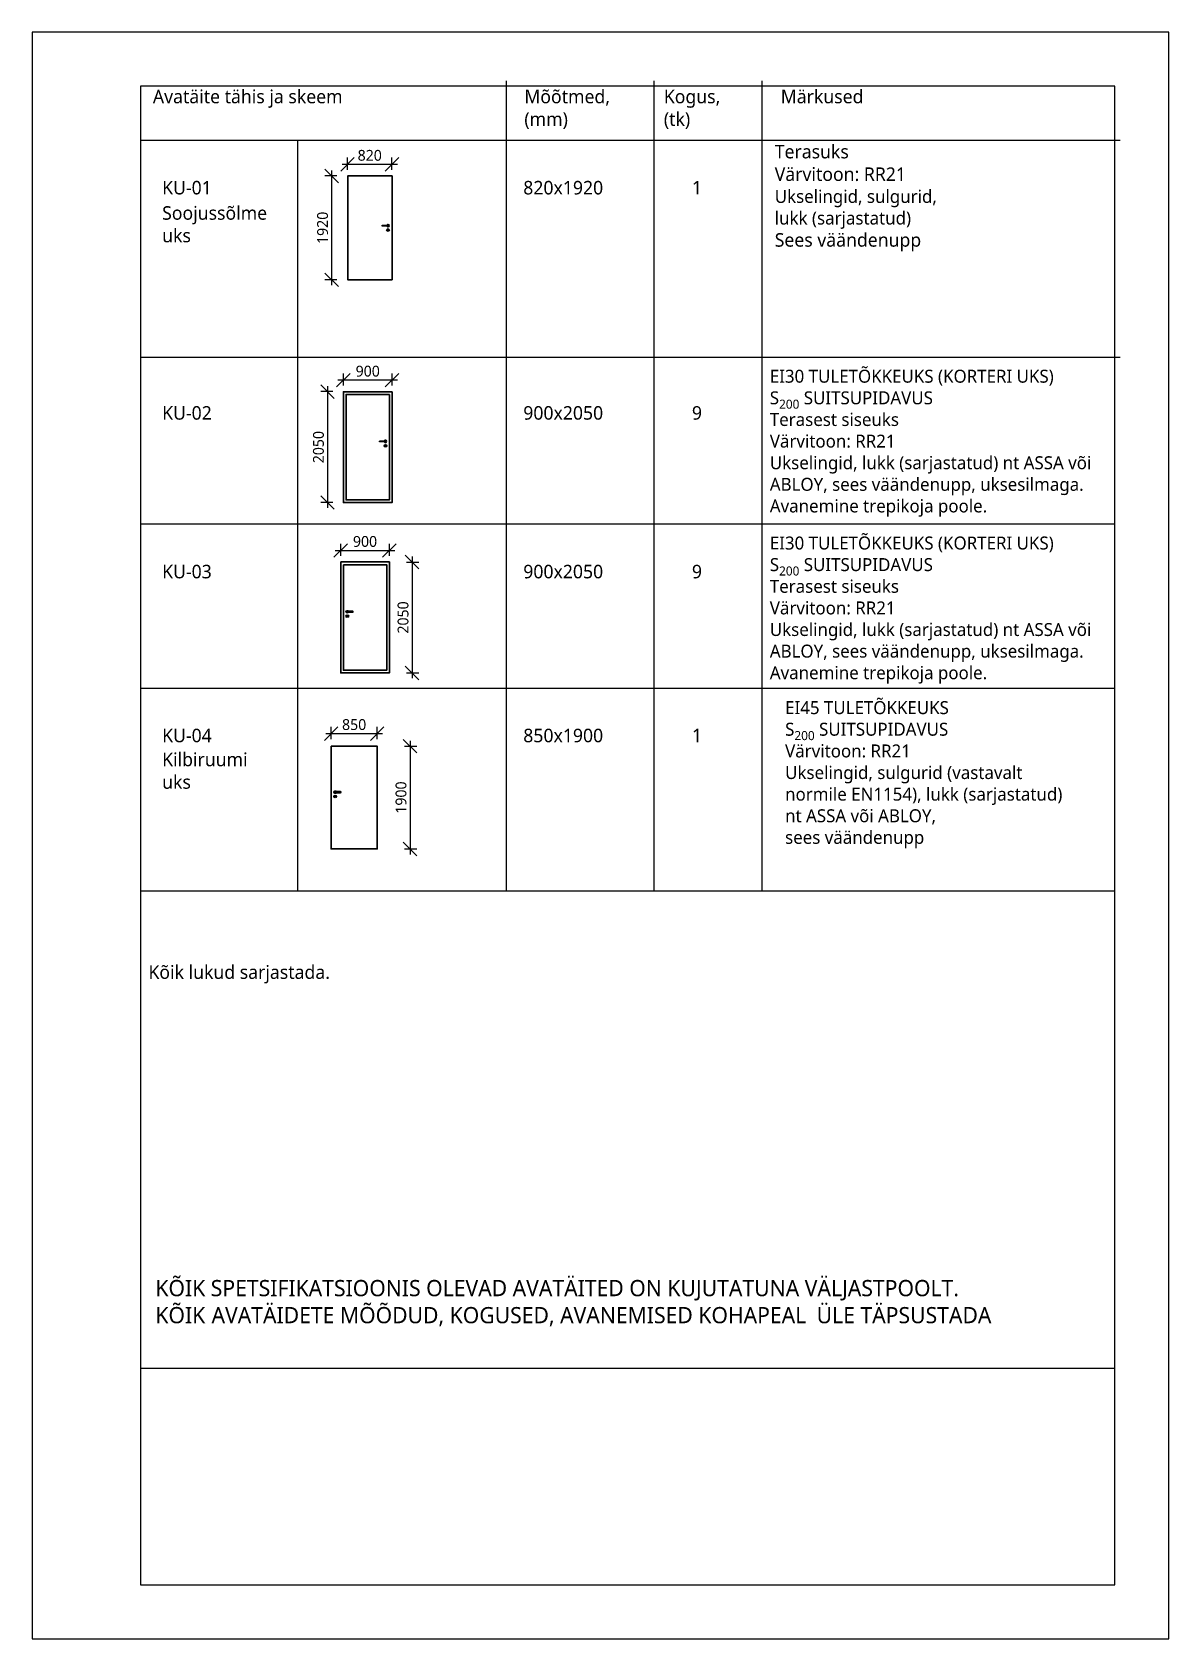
# Model space of a CAD drawing. Header units: millimetres. Extents: x 720925 to 840725318, y 793496 to 1061196.
# Drawn here: x 845587 to 866587, y 814604 to 844304 of the extents above; entities that cross this region are included whole.
import ezdxf

# ---------------------------------------------------------------- set-up
doc = ezdxf.new("R2010")
doc.units = ezdxf.units.MM
doc.header["$PDMODE"] = 2
doc.header["$PDSIZE"] = 5
doc.linetypes.add('DASHED', pattern=[19.05, 12.7, -6.35])
for name, color, linetype, lineweight in [('!ESP_EI60 tuletõkkesektsioon', 1, 'DASHED', 30), ('!ESP_Konstruktsioon lõikes', 7, 'Continuous', 30), ('!ESP_Mõõt', 252, 'Continuous', 5)]:
    doc.layers.add(name, color=color, linetype=linetype, lineweight=lineweight)
doc.layers.add('!ESP_no_print', color=252, linetype='Continuous', plot=False)
doc.layers.add('!ESP_Tekst', color=7, linetype='Continuous')
doc.layers.add('Sein', color=7, linetype='Continuous')
doc.layers.add('RR 32 RAL 8019', color=7, linetype='Continuous', true_color=0x3d3635)
doc.styles.add('Annotative', font='malgunsl.ttf', dxfattribs={"height": 2})
doc.dimstyles.new('Annotative', dxfattribs={"dimtxt": 2, "dimasz": 2.5, "dimexe": 1.25, "dimexo": 0.625, "dimtad": 1, "dimdec": 0, "dimrnd": 5, "dimtxsty": 'Annotative', "dimblk": 'OBLIQUE', "dimcen": 0, "dimdle": 1, "dimadec": 0, "dimazin": 0, "dimtfac": 1, "dimtdec": 0, "dimtmove": 0, "dimatfit": 3, "dimfxl": 1, "dimfxlon": 1, "dimarcsym": 1})

msp = doc.modelspace()

# ---------------------------------------------------------------- texts
at = {"layer": '!ESP_EI60 tuletõkkesektsioon', "char_height": 250, "width": 677.603, "attachment_point": 1, "style": 'Annotative'}
for s, insert in [('KU-02', (847988.8, 837390.2)), ('KU-03', (847988.8, 834457.3)), ('KU-04', (847988.8, 831427.6))]:
    msp.add_mtext(s, dxfattribs=dict(at, insert=insert))
at = {"layer": '!ESP_Tekst', "style": 'Annotative'}
for s, insert, char_height, width, attachment_point in [('Avatäite tähis ja skeem', (847817, 843238.2), 250, 7252.457, 1), ('Mõõtmed,\\P(mm)', (854680.5, 843238.2), 250, 7252.457, 1), ('Kogus,\\P(tk)', (857257.6, 843238.2), 250, 7252.457, 1), ('Märkused', (859417.4, 843238.2), 250, 7252.457, 1), ('\\A1;Terasuks\\PVärvitoon: RR21\\P\\pxql;{\\H0.95833x;Ukselingid, sulgurid, \\Plukk (sarjastatud)\\P\\pq*;}Sees väändenupp', (859306, 842220.1), 250, 7252.457, 1), ('KU-01', (847988.8, 841553.8), 250, 677.603, 1), ('820x1920', (854660.3, 841553.8), 250, 1403.938, 1), ('1', (857776.1, 841553.8), 250, 425.784, 1), ('Soojussõlme uks', (847988.8, 841085.7), 250, 677.603, 1), ('\\A1;\\pxql;{\\H0.95833x;\\C1;EI30 TULETÕKKEUKS (KORTERI UKS)\\PS\\H0.7x;\\S^ 200;\\H1.42857x; SUITSUPIDAVUS\\C256;\\P\\H1x;Terasest siseuks\\P\\H1x;Värvitoon: RR21\\PUkselingid, lukk (sarjastatud) nt ASSA või ABLOY, sees väändenupp, uksesilmaga. \\PAvanemine trepikoja poole.}', (862355, 836704.2), 250, 6280.088, 5), ('900x2050', (854660.3, 837390.2), 250, 1403.938, 1), ('9', (857776.1, 837390.2), 250, 425.784, 1), ('\\A1;\\pxql;{\\H0.95833x;\\C1;EI30 TULETÕKKEUKS (KORTERI UKS)\\PS\\H0.7x;\\S^ 200;\\H1.42857x; SUITSUPIDAVUS\\C256;\\P\\H1x;Terasest siseuks\\P\\H1x;Värvitoon: RR21\\PUkselingid, lukk (sarjastatud) nt ASSA või ABLOY, sees väändenupp, uksesilmaga. \\PAvanemine trepikoja poole.}', (862355, 833621), 250, 6280.088, 5), ('900x2050', (854660.3, 834457.3), 250, 1403.938, 1), ('9', (857776.1, 834457.3), 250, 425.784, 1), ('\\A1;\\pxql;{\\H0.95833x;\\C1;EI45 TULETÕKKEUKS\\PS\\H0.7x;\\S^ 200;\\H1.42857x; SUITSUPIDAVUS\\C256;\\PVärvitoon: RR21\\PUkselingid, sulgurid (vastavalt\\Pnormile EN1154), lukk (sarjastatud)\\Pnt ASSA või ABLOY,\\Psees väändenupp }', (859497.7, 831937), 250, 6430.773, 1), ('850x1900', (854660.3, 831427.6), 250, 1403.938, 1), ('1', (857776.1, 831427.6), 250, 425.784, 1), ('Kilbiruumi uks', (847988.8, 830984.3), 250, 677.603, 1), ('{\\H0.83333x;Kõik lukud sarjastada.}', (847735.9, 827053.7), 300, 6430.773, 1), ('\\A1;KÕIK SPETSIFIKATSIOONIS OLEVAD AVATÄITED ON KUJUTATUNA VÄLJASTPOOLT.{\\fArial|b0|i0|c186|p34;\\P}KÕIK{\\fArial|b0|i0|c186|p34; }AVATÄIDETE MÕÕDUD, KOGUSED, AVANEMISED KOHAPEAL{\\fISOCPEUR|b0|i0|c186|p34; }ÜLE TÄPSUSTADA', (847863.5, 821237.5), 300, 18291.356, 1)]:
    msp.add_mtext(s, dxfattribs=dict(at, insert=insert, char_height=char_height, width=width, attachment_point=attachment_point))

# ---------------------------------------------------------------- blocks, each defined once
blk = doc.blocks.new('_Oblique')
at = {"color": 0, "linetype": 'ByBlock', "lineweight": -2}
blk.add_line((-0.5, -0.5), (0.5, 0.5), dxfattribs=at)
blk = doc.blocks.new('*D732')
at = {"layer": '!ESP_Mõõt', "color": 0, "lineweight": -2, "transparency": 16777216}
for p, q in [((852334, 841859), (851314, 841859)), ((851414, 841759), (851414, 841984)), ((852234, 841759), (852234, 841984))]:
    blk.add_line(p, q, dxfattribs=at)
at = {"layer": 'Defpoints', "color": 0, "lineweight": 0, "transparency": 16777216}
for p in [(851414, 841859), (851414, 841646), (852234, 841646)]:
    blk.add_point(p, dxfattribs=at)
at = {"layer": '!ESP_Mõõt', "color": 0, "lineweight": -2, "transparency": 16777216, "xscale": 250, "yscale": 250, "zscale": 250, "rotation": 180}
blk.add_blockref('_Oblique', (851414, 841859), dxfattribs=at)
at = {"layer": '!ESP_Mõõt', "color": 0, "lineweight": -2, "transparency": 16777216, "xscale": 250, "yscale": 250, "zscale": 250}
blk.add_blockref('_Oblique', (852234, 841859), dxfattribs=at)
at = {"layer": '!ESP_Mõõt', "color": 0, "transparency": 16777216, "insert": (851824, 842025), "char_height": 200, "attachment_point": 5, "style": 'Annotative'}
blk.add_mtext('820', dxfattribs=at)
blk = doc.blocks.new('*D733')
at = {"layer": '!ESP_Mõõt', "color": 0, "lineweight": -2, "transparency": 16777216}
for p, q in [((851119, 841746), (851119, 839626)), ((851219, 841646), (850994, 841646)), ((851219, 839726), (850994, 839726))]:
    blk.add_line(p, q, dxfattribs=at)
at = {"layer": 'Defpoints', "color": 0, "lineweight": 0, "transparency": 16777216}
for p in [(851414, 841646), (851119, 839726), (851414, 839726)]:
    blk.add_point(p, dxfattribs=at)
at = {"layer": '!ESP_Mõõt', "color": 0, "lineweight": -2, "transparency": 16777216, "xscale": 250, "yscale": 250, "zscale": 250}
for p, rotation in [((851119, 841646), 90), ((851119, 839726), 270)]:
    blk.add_blockref('_Oblique', p, dxfattribs=dict(at, rotation=rotation))
at = {"layer": '!ESP_Mõõt', "color": 0, "transparency": 16777216, "insert": (850953, 840686), "char_height": 200, "attachment_point": 5, "rotation": 90, "style": 'Annotative'}
blk.add_mtext('1920', dxfattribs=at)
blk = doc.blocks.new('*D734')
at = {"layer": '!ESP_Mõõt', "color": 0, "lineweight": -2, "transparency": 16777216}
for p, q in [((852337, 837870), (851237, 837870)), ((851337, 837770), (851337, 837995)), ((852237, 837770), (852237, 837995))]:
    blk.add_line(p, q, dxfattribs=at)
at = {"layer": 'Defpoints', "color": 0, "lineweight": 0, "transparency": 16777216}
for p in [(851337, 837870), (851337, 837658), (852237, 837658)]:
    blk.add_point(p, dxfattribs=at)
at = {"layer": '!ESP_Mõõt', "color": 0, "lineweight": -2, "transparency": 16777216, "xscale": 250, "yscale": 250, "zscale": 250, "rotation": 180}
blk.add_blockref('_Oblique', (851337, 837870), dxfattribs=at)
at = {"layer": '!ESP_Mõõt', "color": 0, "lineweight": -2, "transparency": 16777216, "xscale": 250, "yscale": 250, "zscale": 250}
blk.add_blockref('_Oblique', (852237, 837870), dxfattribs=at)
at = {"layer": '!ESP_Mõõt', "color": 0, "transparency": 16777216, "insert": (851787, 838036), "char_height": 200, "attachment_point": 5, "style": 'Annotative'}
blk.add_mtext('900', dxfattribs=at)
blk = doc.blocks.new('*D735')
at = {"layer": '!ESP_Mõõt', "color": 0, "lineweight": -2, "transparency": 16777216}
for p, q in [((851143, 837658), (850918, 837658)), ((851043, 837758), (851043, 835508)), ((851143, 835608), (850918, 835608))]:
    blk.add_line(p, q, dxfattribs=at)
at = {"layer": 'Defpoints', "color": 0, "lineweight": 0, "transparency": 16777216}
for p in [(851337, 837658), (851043, 835608), (851337, 835608)]:
    blk.add_point(p, dxfattribs=at)
at = {"layer": '!ESP_Mõõt', "color": 0, "lineweight": -2, "transparency": 16777216, "xscale": 250, "yscale": 250, "zscale": 250}
for p, rotation in [((851043, 837658), 90), ((851043, 835608), 270)]:
    blk.add_blockref('_Oblique', p, dxfattribs=dict(at, rotation=rotation))
at = {"layer": '!ESP_Mõõt', "color": 0, "transparency": 16777216, "insert": (850877, 836633), "char_height": 200, "attachment_point": 5, "rotation": 90, "style": 'Annotative'}
blk.add_mtext('2050', dxfattribs=at)
blk = doc.blocks.new('*D736')
at = {"layer": '!ESP_Mõõt', "color": 0, "lineweight": -2, "transparency": 16777216}
for p, q in [((851187, 834722), (852287, 834722)), ((851287, 834622), (851287, 834847)), ((852187, 834622), (852187, 834847))]:
    blk.add_line(p, q, dxfattribs=at)
at = {"layer": 'Defpoints', "color": 0, "lineweight": 0, "transparency": 16777216}
for p in [(852187, 834722), (851287, 834509), (852187, 834509)]:
    blk.add_point(p, dxfattribs=at)
at = {"layer": '!ESP_Mõõt', "color": 0, "lineweight": -2, "transparency": 16777216, "xscale": 250, "yscale": 250, "zscale": 250, "rotation": 180}
blk.add_blockref('_Oblique', (851287, 834722), dxfattribs=at)
at = {"layer": '!ESP_Mõõt', "color": 0, "lineweight": -2, "transparency": 16777216, "xscale": 250, "yscale": 250, "zscale": 250}
blk.add_blockref('_Oblique', (852187, 834722), dxfattribs=at)
at = {"layer": '!ESP_Mõõt', "color": 0, "transparency": 16777216, "insert": (851737, 834888), "char_height": 200, "attachment_point": 5, "style": 'Annotative'}
blk.add_mtext('900', dxfattribs=at)
blk = doc.blocks.new('*D737')
at = {"layer": '!ESP_Mõõt', "color": 0, "lineweight": -2, "transparency": 16777216}
for p, q in [((852606, 834609), (852606, 832359)), ((852506, 834509), (852731, 834509)), ((852506, 832459), (852731, 832459))]:
    blk.add_line(p, q, dxfattribs=at)
at = {"layer": 'Defpoints', "color": 0, "lineweight": 0, "transparency": 16777216}
for p in [(852187, 834509), (852187, 832459), (852606, 832459)]:
    blk.add_point(p, dxfattribs=at)
at = {"layer": '!ESP_Mõõt', "color": 0, "lineweight": -2, "transparency": 16777216, "xscale": 250, "yscale": 250, "zscale": 250}
for p, rotation in [((852606, 834509), 90), ((852606, 832459), 270)]:
    blk.add_blockref('_Oblique', p, dxfattribs=dict(at, rotation=rotation))
at = {"layer": '!ESP_Mõõt', "color": 0, "transparency": 16777216, "insert": (852440, 833484), "char_height": 200, "attachment_point": 5, "rotation": 90, "style": 'Annotative'}
blk.add_mtext('2050', dxfattribs=at)
blk = doc.blocks.new('*D769')
at = {"layer": '!ESP_Mõõt', "color": 0, "lineweight": -2, "transparency": 16777216}
for p, q in [((851011, 831337), (852061, 831337)), ((851111, 831237), (851111, 831462)), ((851961, 831237), (851961, 831462))]:
    blk.add_line(p, q, dxfattribs=at)
at = {"layer": 'Defpoints', "color": 0, "lineweight": 0, "transparency": 16777216}
for p in [(851961, 831337), (851111, 831105), (851961, 831105)]:
    blk.add_point(p, dxfattribs=at)
at = {"layer": '!ESP_Mõõt', "color": 0, "lineweight": -2, "transparency": 16777216, "xscale": 250, "yscale": 250, "zscale": 250, "rotation": 180}
blk.add_blockref('_Oblique', (851111, 831337), dxfattribs=at)
at = {"layer": '!ESP_Mõõt', "color": 0, "lineweight": -2, "transparency": 16777216, "xscale": 250, "yscale": 250, "zscale": 250}
blk.add_blockref('_Oblique', (851961, 831337), dxfattribs=at)
at = {"layer": '!ESP_Mõõt', "color": 0, "transparency": 16777216, "insert": (851536, 831503), "char_height": 200, "attachment_point": 5, "style": 'Annotative'}
blk.add_mtext('850', dxfattribs=at)
blk = doc.blocks.new('*D770')
at = {"layer": '!ESP_Mõõt', "color": 0, "lineweight": -2, "transparency": 16777216}
for p, q in [((852468, 831105), (852693, 831105)), ((852568, 831205), (852568, 829105)), ((852468, 829205), (852693, 829205))]:
    blk.add_line(p, q, dxfattribs=at)
at = {"layer": 'Defpoints', "color": 0, "lineweight": 0, "transparency": 16777216}
for p in [(851961, 831105), (851961, 829205), (852568, 829205)]:
    blk.add_point(p, dxfattribs=at)
at = {"layer": '!ESP_Mõõt', "color": 0, "lineweight": -2, "transparency": 16777216, "xscale": 250, "yscale": 250, "zscale": 250}
for p, rotation in [((852568, 831105), 90), ((852568, 829205), 270)]:
    blk.add_blockref('_Oblique', p, dxfattribs=dict(at, rotation=rotation))
at = {"layer": '!ESP_Mõõt', "color": 0, "transparency": 16777216, "insert": (852402, 830155), "char_height": 200, "attachment_point": 5, "rotation": 90, "style": 'Annotative'}
blk.add_mtext('1900', dxfattribs=at)

# ---------------------------------------------------------------- dimensions: what is measured, and where the dimension line sits
at = {"layer": '!ESP_Mõõt'}
for base, p1, p2, picture, middle in [((851413.6, 841858.6), (852233.6, 841646.3), (851413.6, 841646.3), '*D732', (851823.6, 842024.6)), ((851337, 837870.2), (852237, 837657.8), (851337, 837657.8), '*D734', (851787, 838036.1))]:
    dim = msp.add_linear_dim(base=base, p1=p1, p2=p2, dimstyle='Annotative', dxfattribs=at)
    dim.commit()
    dim.dimension.update_dxf_attribs({"geometry": picture, "text_midpoint": middle})
for base, p1, p2, angle, picture, middle in [((851119.2, 839726.3), (851413.6, 841646.3), (851413.6, 839726.3), 90, '*D733', (850952.7, 840686.3)), ((851042.7, 835607.8), (851337, 837657.8), (851337, 835607.8), 90, '*D735', (850876.7, 836632.8)), ((852187, 834721.8), (851287, 834509.5), (852187, 834509.5), 180, '*D736', (851737, 834887.8)), ((852606.4, 832459.5), (852187, 834509.5), (852187, 832459.5), 90, '*D737', (852440.4, 833484.5)), ((851961.2, 831337.4), (851111.2, 831105), (851961.2, 831105), 180, '*D769', (851536.2, 831503.3)), ((852568.1, 829205), (851961.2, 831105), (851961.2, 829205), 90, '*D770', (852401.5, 830155))]:
    dim = msp.add_linear_dim(base=base, p1=p1, p2=p2, angle=angle, dimstyle='Annotative', dxfattribs=at)
    dim.commit()
    dim.dimension.update_dxf_attribs({"geometry": picture, "text_midpoint": middle})

# ---------------------------------------------------------------- hatches: boundary and pattern name
at = {"layer": 'RR 32 RAL 8019', "ltscale": 10}
h = msp.add_hatch(color=9, dxfattribs=at)
h.dxf.hatch_style = 1
edge = h.paths.add_edge_path()
edge.add_line((852061.2, 840736.3), (852161.2, 840736.3))
edge.add_arc((852161.2, 840726.3), 10, -90, 90, ccw=False)
edge.add_line((852161.2, 840716.3), (852061.2, 840716.3))
edge.add_arc((852061.2, 840726.3), 10, 90, 270, ccw=False)
h = msp.add_hatch(color=9, dxfattribs=at)
h.dxf.hatch_style = 1
edge = h.paths.add_edge_path()
edge.add_arc((852161.2, 840646.3), 25, 0, 360)
h = msp.add_hatch(color=9, dxfattribs=at)
h.dxf.hatch_style = 1
edge = h.paths.add_edge_path()
edge.add_line((852161.2, 840716.3), (852138.3, 840716.3))
edge.add_arc((852161.2, 840726.3), 25, 203.57818, 516.42182)
edge.add_line((852138.3, 840736.3), (852161.2, 840736.3))
edge.add_arc((852161.2, 840726.3), 10, -90, 90, ccw=False)
h = msp.add_hatch(color=9, dxfattribs=at)
h.dxf.hatch_style = 1
edge = h.paths.add_edge_path()
edge.add_line((852014, 836747.8), (852114, 836747.8))
edge.add_arc((852114, 836737.8), 10, -90, 90, ccw=False)
edge.add_line((852114, 836727.8), (852014, 836727.8))
edge.add_arc((852014, 836737.8), 10, 90, 270, ccw=False)
h = msp.add_hatch(color=9, dxfattribs=at)
h.dxf.hatch_style = 1
edge = h.paths.add_edge_path()
edge.add_arc((852114, 836657.8), 25, 0, 360)
h = msp.add_hatch(color=9, dxfattribs=at)
h.dxf.hatch_style = 1
edge = h.paths.add_edge_path()
edge.add_line((852114, 836727.8), (852091.1, 836727.8))
edge.add_arc((852114, 836737.8), 25, 203.57818, 516.42182)
edge.add_line((852091.1, 836747.8), (852114, 836747.8))
edge.add_arc((852114, 836737.8), 10, -90, 90, ccw=False)
h = msp.add_hatch(color=9, dxfattribs=at)
h.dxf.hatch_style = 1
edge = h.paths.add_edge_path()
edge.add_line((851410, 833579.5), (851432.9, 833579.5))
edge.add_arc((851410, 833589.5), 25, 23.57818, 336.42182, ccw=False)
edge.add_line((851432.9, 833599.5), (851410, 833599.5))
edge.add_arc((851410, 833589.5), 10, 90, 270)
h = msp.add_hatch(color=9, dxfattribs=at)
h.dxf.hatch_style = 1
edge = h.paths.add_edge_path()
edge.add_arc((851410, 833509.5), 25, 0, 360)
h = msp.add_hatch(color=9, dxfattribs=at)
h.dxf.hatch_style = 1
edge = h.paths.add_edge_path()
edge.add_line((851510, 833599.5), (851410, 833599.5))
edge.add_arc((851410, 833589.5), 10, 90, 270)
edge.add_line((851410, 833579.5), (851510, 833579.5))
edge.add_arc((851510, 833589.5), 10, 270, 450)
h = msp.add_hatch(color=9, dxfattribs=at)
h.dxf.hatch_style = 1
edge = h.paths.add_edge_path()
edge.add_line((851186.2, 830245), (851209.1, 830245))
edge.add_arc((851186.2, 830255), 25, 23.57818, 336.42182, ccw=False)
edge.add_line((851209.1, 830265), (851186.2, 830265))
edge.add_arc((851186.2, 830255), 10, 90, 270)
h = msp.add_hatch(color=9, dxfattribs=at)
h.dxf.hatch_style = 1
edge = h.paths.add_edge_path()
edge.add_arc((851186.2, 830175), 25, 0, 360)
h = msp.add_hatch(color=9, dxfattribs=at)
h.dxf.hatch_style = 1
edge = h.paths.add_edge_path()
edge.add_line((851286.2, 830265), (851186.2, 830265))
edge.add_arc((851186.2, 830255), 10, 90, 270)
edge.add_line((851186.2, 830245), (851286.2, 830245))
edge.add_arc((851286.2, 830255), 10, 270, 450)

# ---------------------------------------------------------------- linework, layer by layer
at = {"layer": '!ESP_Konstruktsioon lõikes'}
for points in [[(852236.2, 841646.3), (851416.2, 841646.3), (851416.2, 839726.3), (852236.2, 839726.3)], [(852237, 837657.8), (851337, 837657.8), (851337, 835607.8), (852237, 835607.8)], [(852187, 837607.8), (851387, 837607.8), (851387, 835657.8), (852187, 835657.8)], [(851287, 834509.5), (852187, 834509.5), (852187, 832459.5), (851287, 832459.5)], [(851337, 834459.5), (852137, 834459.5), (852137, 832509.5), (851337, 832509.5)], [(851111.2, 831105), (851961.2, 831105), (851961.2, 829205), (851111.2, 829205)]]:
    msp.add_lwpolyline(points, close=True, dxfattribs=at)
at = {"layer": '!ESP_no_print', "flags": 128}
for points in [[(845587.2, 814603.8), (866587.2, 814603.8), (866587.2, 844303.8), (845587.2, 844303.8)], [(847587.2, 815603.8), (865587.2, 815603.8), (865587.2, 843303.8), (847587.2, 843303.8)], [(847587.2, 815603.8), (865587.2, 815603.8), (865587.2, 819603.8), (847587.2, 819603.8)]]:
    msp.add_lwpolyline(points, close=True, dxfattribs=at)
at = {"layer": '!ESP_Tekst'}
msp.add_line((850487.2, 842303.8), (850487.2, 828431.5), dxfattribs=at)
at = {"layer": '!ESP_Tekst', "flags": 128}
for points in [[(854344.3, 843403.8), (854344.3, 834289.9)], [(854344.3, 843403.8), (854344.3, 828431.5)], [(857069.8, 843403.8), (857069.8, 834289.9)], [(857069.8, 843403.8), (857069.8, 828431.5)], [(859069.8, 843403.8), (859069.8, 834289.9)], [(859069.8, 843321.6), (859069.8, 828431.5)], [(847587.2, 842303.8), (865687.2, 842303.8)], [(847587.2, 838296.8), (865587.2, 838296.8)], [(847587.2, 838296.8), (865587.2, 838296.8)], [(847587.2, 838296.8), (865687.2, 838296.8)], [(847587.2, 838296.8), (865587.2, 838296.8)], [(847587.2, 835213.7), (865587.2, 835213.7)], [(847587.2, 832177.6), (865587.2, 832177.6)], [(847587.2, 832177.6), (859069.8, 832177.6)], [(847587.2, 828431.5), (865587.2, 828431.5)]]:
    msp.add_lwpolyline(points, dxfattribs=at)
at = {"layer": 'Sein'}
for points in [[(852061.2, 840736.3), (852161.2, 840736.3, -1), (852161.2, 840716.3), (852061.2, 840716.3, -1)], [(852161.2, 840716.3), (852138.3, 840716.3, 4.7912878), (852138.3, 840736.3), (852161.2, 840736.3, -1)], [(852014, 836747.8), (852114, 836747.8, -1), (852114, 836727.8), (852014, 836727.8, -1)], [(852114, 836727.8), (852091.1, 836727.8, 4.7912878), (852091.1, 836747.8), (852114, 836747.8, -1)], [(851410, 833579.5), (851432.9, 833579.5, -4.7912878), (851432.9, 833599.5), (851410, 833599.5, 1)], [(851510, 833599.5), (851410, 833599.5, 1), (851410, 833579.5), (851510, 833579.5, 1)], [(851186.2, 830245), (851209.1, 830245, -4.7912878), (851209.1, 830265), (851186.2, 830265, 1)], [(851286.2, 830265), (851186.2, 830265, 1), (851186.2, 830245), (851286.2, 830245, 1)]]:
    msp.add_lwpolyline(points, format="xyb", close=True, dxfattribs=at)
for centre in [(852161.2, 840646.3), (852114, 836657.8), (851410, 833509.5), (851186.2, 830175)]:
    msp.add_circle(centre, 25, dxfattribs=at)

msp.set_redraw_order([(e.dxf.handle, doc.entitydb.next_handle()) for e in msp.query("TEXT MTEXT ATTDEF DIMENSION ARC_DIMENSION")])  # texts and dimensions are drawn at this point

doc.saveas('drawing.dxf')
